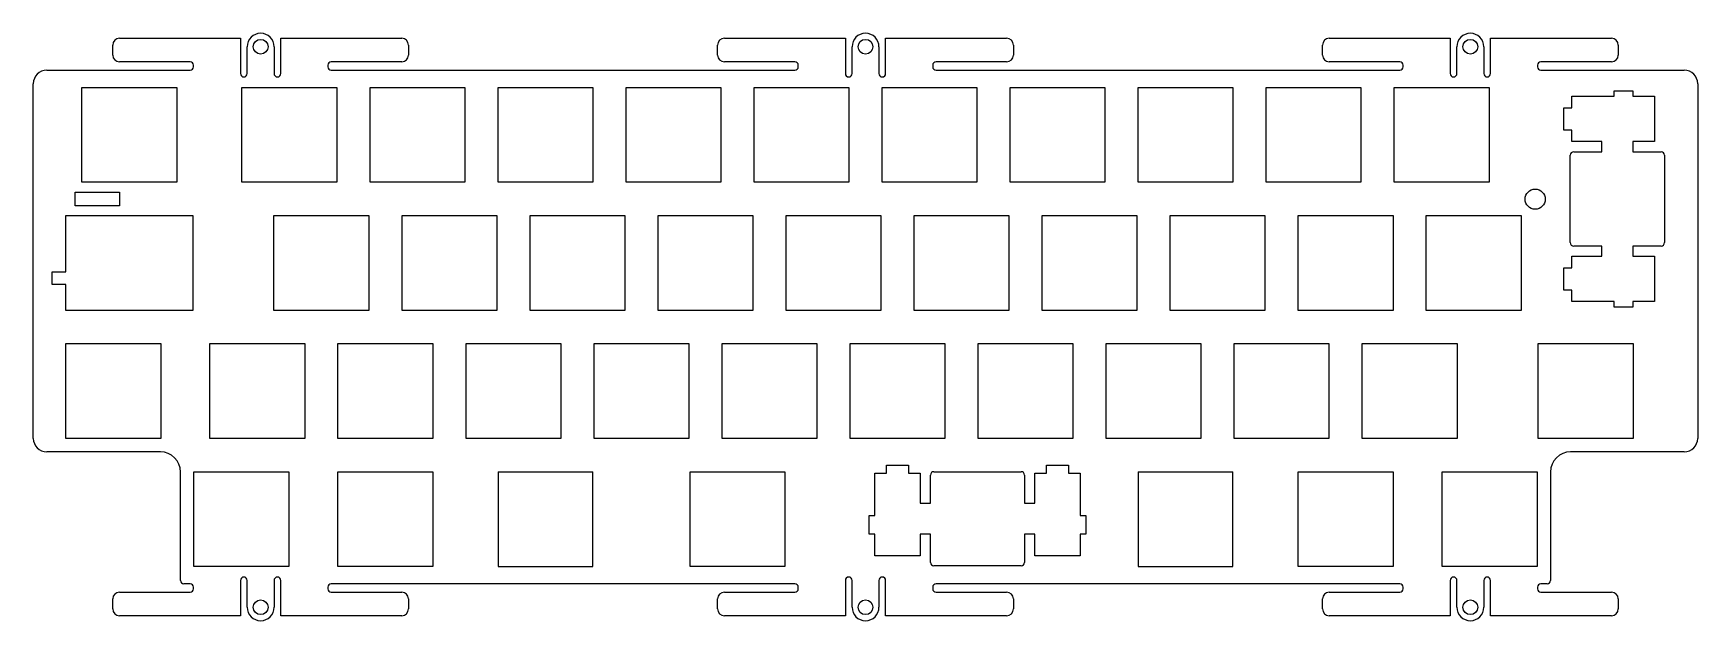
# Model space of a CAD drawing. Header units: millimetres. Extents: x -118 to 129, y -249 to -162.
import ezdxf

# ---------------------------------------------------------------- set-up
doc = ezdxf.new("R2010")
doc.units = ezdxf.units.MM
for name, color, linetype in [('Shape10722', 7, 'CONTINUOUS'), ('Shape12749', 7, 'CONTINUOUS'), ('Shape7479', 7, 'CONTINUOUS'), ('Shape7480', 7, 'CONTINUOUS'), ('Shape7481', 7, 'CONTINUOUS'), ('Shape7482', 7, 'CONTINUOUS'), ('Shape7483', 7, 'CONTINUOUS'), ('Shape7484', 7, 'CONTINUOUS'), ('Shape7485', 7, 'CONTINUOUS'), ('Shape7486', 7, 'CONTINUOUS'), ('Shape7487', 7, 'CONTINUOUS'), ('Shape7488', 7, 'CONTINUOUS'), ('Shape7489', 7, 'CONTINUOUS'), ('Shape7490', 7, 'CONTINUOUS'), ('Shape7491', 7, 'CONTINUOUS'), ('Shape7492', 7, 'CONTINUOUS'), ('Shape7493', 7, 'CONTINUOUS'), ('Shape7494', 7, 'CONTINUOUS'), ('Shape7495', 7, 'CONTINUOUS'), ('Shape7496', 7, 'CONTINUOUS'), ('Shape7497', 7, 'CONTINUOUS'), ('Shape7498', 7, 'CONTINUOUS'), ('Shape7499', 7, 'CONTINUOUS'), ('Shape7500', 7, 'CONTINUOUS'), ('Shape7501', 7, 'CONTINUOUS'), ('Shape7502', 7, 'CONTINUOUS'), ('Shape7503', 7, 'CONTINUOUS'), ('Shape7504', 7, 'CONTINUOUS'), ('Shape7505', 7, 'CONTINUOUS'), ('Shape7506', 7, 'CONTINUOUS'), ('Shape7507', 7, 'CONTINUOUS'), ('Shape7508', 7, 'CONTINUOUS'), ('Shape7509', 7, 'CONTINUOUS'), ('Shape7510', 7, 'CONTINUOUS'), ('Shape7511', 7, 'CONTINUOUS'), ('Shape7512', 7, 'CONTINUOUS'), ('Shape7513', 7, 'CONTINUOUS'), ('Shape7514', 7, 'CONTINUOUS'), ('Shape7515', 7, 'CONTINUOUS'), ('Shape7516', 7, 'CONTINUOUS'), ('Shape7517', 7, 'CONTINUOUS'), ('Shape7518', 7, 'CONTINUOUS'), ('Shape7519', 7, 'CONTINUOUS'), ('Shape7520', 7, 'CONTINUOUS'), ('Shape7521', 7, 'CONTINUOUS'), ('Shape7522', 7, 'CONTINUOUS'), ('Shape7523', 7, 'CONTINUOUS'), ('Shape7524', 7, 'CONTINUOUS'), ('Shape7525', 7, 'CONTINUOUS'), ('Shape7526', 7, 'CONTINUOUS'), ('Shape7527', 7, 'CONTINUOUS'), ('Shape7528', 7, 'CONTINUOUS'), ('Shape7529', 7, 'CONTINUOUS'), ('Shape7530', 7, 'CONTINUOUS'), ('Shape7531', 7, 'CONTINUOUS'), ('Shape7532', 7, 'CONTINUOUS'), ('Shape7533', 7, 'CONTINUOUS'), ('Shape7534', 7, 'CONTINUOUS'), ('Shape7535', 7, 'CONTINUOUS'), ('Shape7536', 7, 'CONTINUOUS'), ('Shape7537', 7, 'CONTINUOUS'), ('Shape7538', 7, 'CONTINUOUS'), ('Shape7539', 7, 'CONTINUOUS'), ('Shape7540', 7, 'CONTINUOUS'), ('Shape7541', 7, 'CONTINUOUS'), ('Shape7542', 7, 'CONTINUOUS'), ('Shape7543', 7, 'CONTINUOUS'), ('Shape7544', 7, 'CONTINUOUS'), ('Shape7545', 7, 'CONTINUOUS'), ('Shape7546', 7, 'CONTINUOUS'), ('Shape7547', 7, 'CONTINUOUS'), ('Shape7548', 7, 'CONTINUOUS'), ('Shape7549', 7, 'CONTINUOUS'), ('Shape7550', 7, 'CONTINUOUS'), ('Shape7551', 7, 'CONTINUOUS'), ('Shape7552', 7, 'CONTINUOUS'), ('Shape7553', 7, 'CONTINUOUS'), ('Shape7554', 7, 'CONTINUOUS'), ('Shape7555', 7, 'CONTINUOUS'), ('Shape7556', 7, 'CONTINUOUS'), ('Shape7557', 7, 'CONTINUOUS'), ('Shape7558', 7, 'CONTINUOUS'), ('Shape7559', 7, 'CONTINUOUS'), ('Shape7560', 7, 'CONTINUOUS'), ('Shape7561', 7, 'CONTINUOUS'), ('Shape7562', 7, 'CONTINUOUS'), ('Shape7563', 7, 'CONTINUOUS'), ('Shape7564', 7, 'CONTINUOUS'), ('Shape7565', 7, 'CONTINUOUS'), ('Shape7566', 7, 'CONTINUOUS'), ('Shape7567', 7, 'CONTINUOUS'), ('Shape7568', 7, 'CONTINUOUS'), ('Shape7569', 7, 'CONTINUOUS'), ('Shape7570', 7, 'CONTINUOUS'), ('Shape7571', 7, 'CONTINUOUS'), ('Shape7572', 7, 'CONTINUOUS'), ('Shape7573', 7, 'CONTINUOUS'), ('Shape7574', 7, 'CONTINUOUS'), ('Shape7575', 7, 'CONTINUOUS'), ('Shape7576', 7, 'CONTINUOUS'), ('Shape7577', 7, 'CONTINUOUS'), ('Shape7578', 7, 'CONTINUOUS'), ('Shape7579', 7, 'CONTINUOUS'), ('Shape7580', 7, 'CONTINUOUS'), ('Shape7581', 7, 'CONTINUOUS'), ('Shape7582', 7, 'CONTINUOUS'), ('Shape7583', 7, 'CONTINUOUS'), ('Shape7584', 7, 'CONTINUOUS'), ('Shape7585', 7, 'CONTINUOUS'), ('Shape7586', 7, 'CONTINUOUS'), ('Shape7587', 7, 'CONTINUOUS'), ('Shape7588', 7, 'CONTINUOUS'), ('Shape7589', 7, 'CONTINUOUS'), ('Shape7590', 7, 'CONTINUOUS'), ('Shape7591', 7, 'CONTINUOUS'), ('Shape7592', 7, 'CONTINUOUS'), ('Shape7593', 7, 'CONTINUOUS'), ('Shape7594', 7, 'CONTINUOUS'), ('Shape7595', 7, 'CONTINUOUS'), ('Shape7596', 7, 'CONTINUOUS'), ('Shape7597', 7, 'CONTINUOUS'), ('Shape7598', 7, 'CONTINUOUS'), ('Shape7599', 7, 'CONTINUOUS'), ('Shape7600', 7, 'CONTINUOUS'), ('Shape7601', 7, 'CONTINUOUS'), ('Shape7602', 7, 'CONTINUOUS'), ('Shape7603', 7, 'CONTINUOUS'), ('Shape7604', 7, 'CONTINUOUS'), ('Shape7605', 7, 'CONTINUOUS'), ('Shape7606', 7, 'CONTINUOUS'), ('Shape7607', 7, 'CONTINUOUS'), ('Shape7608', 7, 'CONTINUOUS'), ('Shape7609', 7, 'CONTINUOUS'), ('Shape7610', 7, 'CONTINUOUS'), ('Shape7611', 7, 'CONTINUOUS'), ('Shape7612', 7, 'CONTINUOUS'), ('Shape7613', 7, 'CONTINUOUS'), ('Shape7614', 7, 'CONTINUOUS'), ('Shape7615', 7, 'CONTINUOUS'), ('Shape7616', 7, 'CONTINUOUS'), ('Shape7617', 7, 'CONTINUOUS'), ('Shape7618', 7, 'CONTINUOUS'), ('Shape7619', 7, 'CONTINUOUS'), ('Shape7620', 7, 'CONTINUOUS'), ('Shape7621', 7, 'CONTINUOUS'), ('Shape7622', 7, 'CONTINUOUS'), ('Shape7623', 7, 'CONTINUOUS'), ('Shape7624', 7, 'CONTINUOUS'), ('Shape7625', 7, 'CONTINUOUS'), ('Shape7626', 7, 'CONTINUOUS'), ('Shape7627', 7, 'CONTINUOUS'), ('Shape7628', 7, 'CONTINUOUS'), ('Shape7629', 7, 'CONTINUOUS'), ('Shape7630', 7, 'CONTINUOUS'), ('Shape7631', 7, 'CONTINUOUS'), ('Shape7632', 7, 'CONTINUOUS'), ('Shape7633', 7, 'CONTINUOUS'), ('Shape7634', 7, 'CONTINUOUS'), ('Shape7635', 7, 'CONTINUOUS'), ('Shape7636', 7, 'CONTINUOUS'), ('Shape7637', 7, 'CONTINUOUS'), ('Shape7638', 7, 'CONTINUOUS'), ('Shape7639', 7, 'CONTINUOUS'), ('Shape7640', 7, 'CONTINUOUS'), ('Shape7641', 7, 'CONTINUOUS'), ('Shape7642', 7, 'CONTINUOUS'), ('Shape7643', 7, 'CONTINUOUS'), ('Shape7644', 7, 'CONTINUOUS'), ('Shape7645', 7, 'CONTINUOUS'), ('Shape7646', 7, 'CONTINUOUS'), ('Shape7647', 7, 'CONTINUOUS'), ('Shape7648', 7, 'CONTINUOUS'), ('Shape7649', 7, 'CONTINUOUS'), ('Shape7650', 7, 'CONTINUOUS'), ('Shape7651', 7, 'CONTINUOUS'), ('Shape7652', 7, 'CONTINUOUS'), ('Shape7653', 7, 'CONTINUOUS'), ('Shape7654', 7, 'CONTINUOUS'), ('Shape7655', 7, 'CONTINUOUS'), ('Shape7656', 7, 'CONTINUOUS'), ('Shape7657', 7, 'CONTINUOUS'), ('Shape7658', 7, 'CONTINUOUS'), ('Shape7659', 7, 'CONTINUOUS'), ('Shape7660', 7, 'CONTINUOUS'), ('Shape7661', 7, 'CONTINUOUS'), ('Shape7662', 7, 'CONTINUOUS'), ('Shape7663', 7, 'CONTINUOUS'), ('Shape7664', 7, 'CONTINUOUS'), ('Shape7665', 7, 'CONTINUOUS'), ('Shape7666', 7, 'CONTINUOUS'), ('Shape7667', 7, 'CONTINUOUS'), ('Shape7668', 7, 'CONTINUOUS'), ('Shape7669', 7, 'CONTINUOUS'), ('Shape7670', 7, 'CONTINUOUS'), ('Shape7671', 7, 'CONTINUOUS'), ('Shape7672', 7, 'CONTINUOUS'), ('Shape7673', 7, 'CONTINUOUS'), ('Shape7674', 7, 'CONTINUOUS'), ('Shape7675', 7, 'CONTINUOUS'), ('Shape7676', 7, 'CONTINUOUS'), ('Shape7677', 7, 'CONTINUOUS'), ('Shape7678', 7, 'CONTINUOUS'), ('Shape7679', 7, 'CONTINUOUS'), ('Shape7680', 7, 'CONTINUOUS'), ('Shape7681', 7, 'CONTINUOUS'), ('Shape7682', 7, 'CONTINUOUS'), ('Shape7683', 7, 'CONTINUOUS'), ('Shape7684', 7, 'CONTINUOUS'), ('Shape7685', 7, 'CONTINUOUS'), ('Shape7686', 7, 'CONTINUOUS'), ('Shape7687', 7, 'CONTINUOUS'), ('Shape7688', 7, 'CONTINUOUS'), ('Shape7689', 7, 'CONTINUOUS'), ('Shape7690', 7, 'CONTINUOUS'), ('Shape7691', 7, 'CONTINUOUS'), ('Shape7692', 7, 'CONTINUOUS'), ('Shape7693', 7, 'CONTINUOUS'), ('Shape7694', 7, 'CONTINUOUS'), ('Shape7695', 7, 'CONTINUOUS'), ('Shape7696', 7, 'CONTINUOUS'), ('Shape7697', 7, 'CONTINUOUS'), ('Shape7698', 7, 'CONTINUOUS'), ('Shape7699', 7, 'CONTINUOUS'), ('Shape7700', 7, 'CONTINUOUS'), ('Shape7701', 7, 'CONTINUOUS'), ('Shape7702', 7, 'CONTINUOUS'), ('Shape7703', 7, 'CONTINUOUS'), ('Shape7704', 7, 'CONTINUOUS'), ('Shape7705', 7, 'CONTINUOUS'), ('Shape7706', 7, 'CONTINUOUS'), ('Shape7707', 7, 'CONTINUOUS'), ('Shape7708', 7, 'CONTINUOUS'), ('Shape7709', 7, 'CONTINUOUS'), ('Shape7710', 7, 'CONTINUOUS'), ('Shape7711', 7, 'CONTINUOUS'), ('Shape7712', 7, 'CONTINUOUS'), ('Shape7713', 7, 'CONTINUOUS'), ('Shape7714', 7, 'CONTINUOUS'), ('Shape7715', 7, 'CONTINUOUS'), ('Shape7716', 7, 'CONTINUOUS'), ('Shape7717', 7, 'CONTINUOUS'), ('Shape7718', 7, 'CONTINUOUS'), ('Shape7719', 7, 'CONTINUOUS'), ('Shape7720', 7, 'CONTINUOUS'), ('Shape7937', 7, 'CONTINUOUS'), ('Shape7938', 7, 'CONTINUOUS'), ('Shape7939', 7, 'CONTINUOUS'), ('Shape7940', 7, 'CONTINUOUS'), ('Shape7941', 7, 'CONTINUOUS'), ('Shape7942', 7, 'CONTINUOUS'), ('Shape7943', 7, 'CONTINUOUS'), ('Shape7944', 7, 'CONTINUOUS'), ('Shape7945', 7, 'CONTINUOUS'), ('Shape7946', 7, 'CONTINUOUS'), ('Shape7947', 7, 'CONTINUOUS'), ('Shape7948', 7, 'CONTINUOUS'), ('Shape7949', 7, 'CONTINUOUS'), ('Shape7950', 7, 'CONTINUOUS'), ('Shape7951', 7, 'CONTINUOUS'), ('Shape7952', 7, 'CONTINUOUS'), ('Shape7953', 7, 'CONTINUOUS'), ('Shape7954', 7, 'CONTINUOUS'), ('Shape7955', 7, 'CONTINUOUS'), ('Shape7956', 7, 'CONTINUOUS'), ('Shape7957', 7, 'CONTINUOUS'), ('Shape7958', 7, 'CONTINUOUS'), ('Shape7959', 7, 'CONTINUOUS'), ('Shape7960', 7, 'CONTINUOUS'), ('Shape7961', 7, 'CONTINUOUS'), ('Shape7962', 7, 'CONTINUOUS'), ('Shape7963', 7, 'CONTINUOUS'), ('Shape7964', 7, 'CONTINUOUS'), ('Shape7965', 7, 'CONTINUOUS'), ('Shape7966', 7, 'CONTINUOUS'), ('Shape7967', 7, 'CONTINUOUS'), ('Shape7968', 7, 'CONTINUOUS'), ('Shape7969', 7, 'CONTINUOUS'), ('Shape7970', 7, 'CONTINUOUS'), ('Shape7971', 7, 'CONTINUOUS'), ('Shape7972', 7, 'CONTINUOUS'), ('Shape7973', 7, 'CONTINUOUS'), ('Shape7974', 7, 'CONTINUOUS'), ('Shape7975', 7, 'CONTINUOUS'), ('Shape7976', 7, 'CONTINUOUS'), ('Shape7977', 7, 'CONTINUOUS'), ('Shape7978', 7, 'CONTINUOUS'), ('Shape7979', 7, 'CONTINUOUS'), ('Shape7980', 7, 'CONTINUOUS'), ('Shape7981', 7, 'CONTINUOUS'), ('Shape7982', 7, 'CONTINUOUS'), ('Shape7983', 7, 'CONTINUOUS'), ('Shape7984', 7, 'CONTINUOUS'), ('Shape7985', 7, 'CONTINUOUS'), ('Shape7986', 7, 'CONTINUOUS'), ('Shape7987', 7, 'CONTINUOUS'), ('Shape7988', 7, 'CONTINUOUS'), ('Shape7989', 7, 'CONTINUOUS'), ('Shape7990', 7, 'CONTINUOUS'), ('Shape7991', 7, 'CONTINUOUS'), ('Shape7992', 7, 'CONTINUOUS'), ('Shape7993', 7, 'CONTINUOUS'), ('Shape7994', 7, 'CONTINUOUS'), ('Shape7995', 7, 'CONTINUOUS'), ('Shape7996', 7, 'CONTINUOUS'), ('Shape7997', 7, 'CONTINUOUS'), ('Shape7998', 7, 'CONTINUOUS'), ('Shape7999', 7, 'CONTINUOUS'), ('Shape8000', 7, 'CONTINUOUS'), ('Shape8001', 7, 'CONTINUOUS'), ('Shape8002', 7, 'CONTINUOUS'), ('Shape8003', 7, 'CONTINUOUS'), ('Shape8004', 7, 'CONTINUOUS'), ('Shape8005', 7, 'CONTINUOUS'), ('Shape8006', 7, 'CONTINUOUS'), ('Shape8007', 7, 'CONTINUOUS'), ('Shape8008', 7, 'CONTINUOUS'), ('Shape8009', 7, 'CONTINUOUS'), ('Shape8010', 7, 'CONTINUOUS'), ('Shape8011', 7, 'CONTINUOUS'), ('Shape8012', 7, 'CONTINUOUS'), ('Shape8013', 7, 'CONTINUOUS'), ('Shape8014', 7, 'CONTINUOUS'), ('Shape8015', 7, 'CONTINUOUS'), ('Shape8016', 7, 'CONTINUOUS'), ('Shape8017', 7, 'CONTINUOUS'), ('Shape8018', 7, 'CONTINUOUS'), ('Shape8019', 7, 'CONTINUOUS'), ('Shape8020', 7, 'CONTINUOUS'), ('Shape8021', 7, 'CONTINUOUS'), ('Shape8022', 7, 'CONTINUOUS'), ('Shape8023', 7, 'CONTINUOUS'), ('Shape8024', 7, 'CONTINUOUS'), ('Shape8025', 7, 'CONTINUOUS'), ('Shape8026', 7, 'CONTINUOUS'), ('Shape8027', 7, 'CONTINUOUS'), ('Shape8028', 7, 'CONTINUOUS'), ('Shape8029', 7, 'CONTINUOUS'), ('Shape8030', 7, 'CONTINUOUS'), ('Shape8031', 7, 'CONTINUOUS'), ('Shape8032', 7, 'CONTINUOUS'), ('Shape8033', 7, 'CONTINUOUS'), ('Shape8034', 7, 'CONTINUOUS'), ('Shape8035', 7, 'CONTINUOUS'), ('Shape8036', 7, 'CONTINUOUS'), ('Shape8037', 7, 'CONTINUOUS'), ('Shape8038', 7, 'CONTINUOUS'), ('Shape8039', 7, 'CONTINUOUS'), ('Shape8040', 7, 'CONTINUOUS'), ('Shape8041', 7, 'CONTINUOUS'), ('Shape8042', 7, 'CONTINUOUS'), ('Shape8043', 7, 'CONTINUOUS'), ('Shape8044', 7, 'CONTINUOUS'), ('Shape8045', 7, 'CONTINUOUS'), ('Shape8046', 7, 'CONTINUOUS'), ('Shape8047', 7, 'CONTINUOUS'), ('Shape8048', 7, 'CONTINUOUS'), ('Shape8049', 7, 'CONTINUOUS'), ('Shape8050', 7, 'CONTINUOUS'), ('Shape8051', 7, 'CONTINUOUS'), ('Shape8052', 7, 'CONTINUOUS'), ('Shape8053', 7, 'CONTINUOUS'), ('Shape8054', 7, 'CONTINUOUS'), ('Shape8055', 7, 'CONTINUOUS'), ('Shape8056', 7, 'CONTINUOUS'), ('Shape8057', 7, 'CONTINUOUS'), ('Shape8058', 7, 'CONTINUOUS'), ('Shape8059', 7, 'CONTINUOUS'), ('Shape8060', 7, 'CONTINUOUS'), ('Shape8061', 7, 'CONTINUOUS'), ('Shape8062', 7, 'CONTINUOUS'), ('Shape8063', 7, 'CONTINUOUS'), ('Shape8064', 7, 'CONTINUOUS'), ('Shape8065', 7, 'CONTINUOUS'), ('Shape8066', 7, 'CONTINUOUS'), ('Shape8067', 7, 'CONTINUOUS'), ('Shape8068', 7, 'CONTINUOUS'), ('Shape8069', 7, 'CONTINUOUS'), ('Shape8070', 7, 'CONTINUOUS'), ('Shape8071', 7, 'CONTINUOUS'), ('Shape8072', 7, 'CONTINUOUS'), ('Shape8073', 7, 'CONTINUOUS'), ('Shape8074', 7, 'CONTINUOUS'), ('Shape8075', 7, 'CONTINUOUS'), ('Shape8076', 7, 'CONTINUOUS'), ('Shape8077', 7, 'CONTINUOUS'), ('Shape8078', 7, 'CONTINUOUS'), ('Shape8079', 7, 'CONTINUOUS'), ('Shape8080', 7, 'CONTINUOUS'), ('Shape8081', 7, 'CONTINUOUS'), ('Shape8082', 7, 'CONTINUOUS'), ('Shape8083', 7, 'CONTINUOUS'), ('Shape8084', 7, 'CONTINUOUS'), ('Shape8085', 7, 'CONTINUOUS'), ('Shape8086', 7, 'CONTINUOUS'), ('Shape8087', 7, 'CONTINUOUS'), ('Shape8088', 7, 'CONTINUOUS'), ('Shape8089', 7, 'CONTINUOUS'), ('Shape8090', 7, 'CONTINUOUS'), ('Shape8091', 7, 'CONTINUOUS'), ('Shape8092', 7, 'CONTINUOUS'), ('Shape8093', 7, 'CONTINUOUS'), ('Shape8094', 7, 'CONTINUOUS'), ('Shape8095', 7, 'CONTINUOUS'), ('Shape8096', 7, 'CONTINUOUS'), ('Shape8097', 7, 'CONTINUOUS'), ('Shape8098', 7, 'CONTINUOUS'), ('Shape8099', 7, 'CONTINUOUS'), ('Shape8100', 7, 'CONTINUOUS'), ('Shape8101', 7, 'CONTINUOUS'), ('Shape8102', 7, 'CONTINUOUS'), ('Shape8103', 7, 'CONTINUOUS'), ('Shape8120', 7, 'CONTINUOUS'), ('Shape8121', 7, 'CONTINUOUS'), ('Shape8122', 7, 'CONTINUOUS'), ('Shape8123', 7, 'CONTINUOUS'), ('Shape8124', 7, 'CONTINUOUS'), ('Shape8125', 7, 'CONTINUOUS'), ('Shape8126', 7, 'CONTINUOUS'), ('Shape8127', 7, 'CONTINUOUS')]:
    doc.layers.add(name, color=color, linetype=linetype)

msp = doc.modelspace()

# ---------------------------------------------------------------- linework, layer by layer
at = {"layer": 'Shape10722'}
msp.add_line((116.924, -170.4), (119.724, -170.4), dxfattribs=at)
at = {"layer": 'Shape12749'}
msp.add_circle((105.199, -186.526), 1.5, dxfattribs=at)
at = {"layer": 'Shape7479'}
msp.add_circle((95.5544, -163.851), 1.1, dxfattribs=at)
at = {"layer": 'Shape7480'}
msp.add_circle((5.55443, -163.851), 1.1, dxfattribs=at)
at = {"layer": 'Shape7481'}
msp.add_circle((-84.4456, -163.851), 1.1, dxfattribs=at)
at = {"layer": 'Shape7482'}
msp.add_circle((95.5544, -247.25), 1.1, dxfattribs=at)
at = {"layer": 'Shape7483'}
msp.add_circle((5.55443, -247.25), 1.1, dxfattribs=at)
at = {"layer": 'Shape7484'}
msp.add_circle((-84.4456, -247.25), 1.1, dxfattribs=at)
at = {"layer": 'Shape7485'}
msp.add_line((106.973, -243.751), (106.054, -243.751), dxfattribs=at)
at = {"layer": 'Shape7486'}
msp.add_arc((106.054, -244.251), 0.5, 90, 180, dxfattribs=at)
at = {"layer": 'Shape7487'}
msp.add_line((105.554, -244.251), (105.554, -244.5), dxfattribs=at)
at = {"layer": 'Shape7488'}
msp.add_arc((106.054, -244.5), 0.5, 180, -90, dxfattribs=at)
at = {"layer": 'Shape7489'}
msp.add_line((106.054, -245), (116.554, -245), dxfattribs=at)
at = {"layer": 'Shape7490'}
msp.add_arc((116.554, -246), 1, 0, 90, dxfattribs=at)
at = {"layer": 'Shape7491'}
msp.add_line((117.554, -246), (117.554, -247.5), dxfattribs=at)
at = {"layer": 'Shape7492'}
msp.add_arc((116.554, -247.5), 1, -90, 0, dxfattribs=at)
at = {"layer": 'Shape7493'}
msp.add_line((116.554, -248.5), (98.5544, -248.5), dxfattribs=at)
at = {"layer": 'Shape7494'}
msp.add_line((98.5544, -248.5), (98.5544, -243.25), dxfattribs=at)
at = {"layer": 'Shape7495'}
msp.add_arc((98.0544, -243.25), 0.5, 0, 180, dxfattribs=at)
at = {"layer": 'Shape7496'}
msp.add_line((97.5544, -243.25), (97.5544, -247.25), dxfattribs=at)
at = {"layer": 'Shape7497'}
msp.add_arc((95.5544, -247.25), 2, 180, 0, dxfattribs=at)
at = {"layer": 'Shape7498'}
msp.add_line((93.5544, -247.25), (93.5544, -243.25), dxfattribs=at)
at = {"layer": 'Shape7499'}
msp.add_arc((93.0544, -243.25), 0.5, 0, 180, dxfattribs=at)
at = {"layer": 'Shape7500'}
msp.add_line((92.5544, -243.25), (92.5544, -248.5), dxfattribs=at)
at = {"layer": 'Shape7501'}
msp.add_line((92.5544, -248.5), (74.5544, -248.5), dxfattribs=at)
at = {"layer": 'Shape7502'}
msp.add_arc((74.5544, -247.5), 1, 180, -90, dxfattribs=at)
at = {"layer": 'Shape7503'}
msp.add_line((73.5544, -247.5), (73.5544, -246), dxfattribs=at)
at = {"layer": 'Shape7504'}
msp.add_arc((74.5544, -246), 1, 90, 180, dxfattribs=at)
at = {"layer": 'Shape7505'}
msp.add_line((74.5544, -245), (85.0544, -245), dxfattribs=at)
at = {"layer": 'Shape7506'}
msp.add_arc((85.0544, -244.5), 0.5, -90, 0, dxfattribs=at)
at = {"layer": 'Shape7507'}
msp.add_line((85.5544, -244.5), (85.5544, -244.251), dxfattribs=at)
at = {"layer": 'Shape7508'}
msp.add_arc((85.0544, -244.251), 0.5, 0, 90, dxfattribs=at)
at = {"layer": 'Shape7509'}
msp.add_line((85.0544, -243.751), (16.0544, -243.751), dxfattribs=at)
at = {"layer": 'Shape7510'}
msp.add_arc((16.0544, -244.251), 0.5, 90, 180, dxfattribs=at)
at = {"layer": 'Shape7511'}
msp.add_line((15.5544, -244.251), (15.5544, -244.5), dxfattribs=at)
at = {"layer": 'Shape7512'}
msp.add_arc((16.0544, -244.5), 0.5, 180, -90, dxfattribs=at)
at = {"layer": 'Shape7513'}
msp.add_line((16.0544, -245), (26.5544, -245), dxfattribs=at)
at = {"layer": 'Shape7514'}
msp.add_arc((26.5544, -246), 1, 0, 90, dxfattribs=at)
at = {"layer": 'Shape7515'}
msp.add_line((27.5544, -246), (27.5544, -247.5), dxfattribs=at)
at = {"layer": 'Shape7516'}
msp.add_arc((26.5544, -247.5), 1, -90, 0, dxfattribs=at)
at = {"layer": 'Shape7517'}
msp.add_line((26.5544, -248.5), (8.55443, -248.5), dxfattribs=at)
at = {"layer": 'Shape7518'}
msp.add_line((8.55443, -248.5), (8.55443, -243.25), dxfattribs=at)
at = {"layer": 'Shape7519'}
msp.add_arc((8.05443, -243.25), 0.5, 0, 180, dxfattribs=at)
at = {"layer": 'Shape7520'}
msp.add_line((7.55443, -243.25), (7.55443, -247.25), dxfattribs=at)
at = {"layer": 'Shape7521'}
msp.add_arc((5.55443, -247.25), 2, 180, 0, dxfattribs=at)
at = {"layer": 'Shape7522'}
msp.add_line((3.55443, -247.25), (3.55443, -243.25), dxfattribs=at)
at = {"layer": 'Shape7523'}
msp.add_arc((3.05443, -243.25), 0.5, 0, 180, dxfattribs=at)
at = {"layer": 'Shape7524'}
msp.add_line((2.55443, -243.25), (2.55443, -248.5), dxfattribs=at)
at = {"layer": 'Shape7525'}
msp.add_line((2.55443, -248.5), (-15.4456, -248.5), dxfattribs=at)
at = {"layer": 'Shape7526'}
msp.add_arc((-15.4456, -247.5), 1, 180, -90, dxfattribs=at)
at = {"layer": 'Shape7527'}
msp.add_line((-16.4456, -247.5), (-16.4456, -246), dxfattribs=at)
at = {"layer": 'Shape7528'}
msp.add_arc((-15.4456, -246), 1, 90, 180, dxfattribs=at)
at = {"layer": 'Shape7529'}
msp.add_line((-15.4456, -245), (-4.94557, -245), dxfattribs=at)
at = {"layer": 'Shape7530'}
msp.add_arc((-4.94557, -244.5), 0.5, -90, 0, dxfattribs=at)
at = {"layer": 'Shape7531'}
msp.add_line((-4.44557, -244.5), (-4.44557, -244.251), dxfattribs=at)
at = {"layer": 'Shape7532'}
msp.add_arc((-4.94557, -244.251), 0.5, 0, 90, dxfattribs=at)
at = {"layer": 'Shape7533'}
msp.add_line((-4.94557, -243.751), (-73.9456, -243.751), dxfattribs=at)
at = {"layer": 'Shape7534'}
msp.add_arc((-73.9456, -244.251), 0.5, 90, 180, dxfattribs=at)
at = {"layer": 'Shape7535'}
msp.add_line((-74.4456, -244.251), (-74.4456, -244.5), dxfattribs=at)
at = {"layer": 'Shape7536'}
msp.add_arc((-73.9456, -244.5), 0.5, 180, -90, dxfattribs=at)
at = {"layer": 'Shape7537'}
msp.add_line((-73.9456, -245), (-63.4456, -245), dxfattribs=at)
at = {"layer": 'Shape7538'}
msp.add_arc((-63.4456, -246), 1, 0, 90, dxfattribs=at)
at = {"layer": 'Shape7539'}
msp.add_line((-62.4456, -246), (-62.4456, -247.5), dxfattribs=at)
at = {"layer": 'Shape7540'}
msp.add_arc((-63.4456, -247.5), 1, -90, 0, dxfattribs=at)
at = {"layer": 'Shape7541'}
msp.add_line((-63.4456, -248.5), (-81.4456, -248.5), dxfattribs=at)
at = {"layer": 'Shape7542'}
msp.add_line((-81.4456, -248.5), (-81.4456, -243.25), dxfattribs=at)
at = {"layer": 'Shape7543'}
msp.add_arc((-81.9456, -243.25), 0.5, 0, 180, dxfattribs=at)
at = {"layer": 'Shape7544'}
msp.add_line((-82.4456, -243.25), (-82.4456, -247.25), dxfattribs=at)
at = {"layer": 'Shape7545'}
msp.add_arc((-84.4456, -247.25), 2, 180, 0, dxfattribs=at)
at = {"layer": 'Shape7546'}
msp.add_line((-86.4456, -247.25), (-86.4456, -243.25), dxfattribs=at)
at = {"layer": 'Shape7547'}
msp.add_arc((-86.9456, -243.25), 0.5, 0, 180, dxfattribs=at)
at = {"layer": 'Shape7548'}
msp.add_line((-87.4456, -243.25), (-87.4456, -248.5), dxfattribs=at)
at = {"layer": 'Shape7549'}
msp.add_line((-87.4456, -248.5), (-105.446, -248.5), dxfattribs=at)
at = {"layer": 'Shape7550'}
msp.add_arc((-105.446, -247.5), 1, 180, -90, dxfattribs=at)
at = {"layer": 'Shape7551'}
msp.add_line((-106.446, -247.5), (-106.446, -246), dxfattribs=at)
at = {"layer": 'Shape7552'}
msp.add_arc((-105.446, -246), 1, 90, 180, dxfattribs=at)
at = {"layer": 'Shape7553'}
msp.add_line((-105.446, -245), (-94.9456, -245), dxfattribs=at)
at = {"layer": 'Shape7554'}
msp.add_arc((-94.9456, -244.5), 0.5, -90, 0, dxfattribs=at)
at = {"layer": 'Shape7555'}
msp.add_line((-94.4456, -244.5), (-94.4456, -244.251), dxfattribs=at)
at = {"layer": 'Shape7556'}
msp.add_arc((-94.9456, -244.251), 0.5, 0, 90, dxfattribs=at)
at = {"layer": 'Shape7557'}
msp.add_line((-94.9456, -243.751), (-95.8643, -243.751), dxfattribs=at)
at = {"layer": 'Shape7558'}
msp.add_arc((-95.8643, -243.251), 0.5, 180, -90, dxfattribs=at)
at = {"layer": 'Shape7559'}
msp.add_line((-96.3643, -243.251), (-96.3643, -227.126), dxfattribs=at)
at = {"layer": 'Shape7560'}
msp.add_arc((-99.3643, -227.126), 3, 0, 90, dxfattribs=at)
at = {"layer": 'Shape7561'}
msp.add_line((-99.3643, -224.126), (-116.271, -224.126), dxfattribs=at)
at = {"layer": 'Shape7562'}
msp.add_arc((-116.271, -222.126), 2, 180, -90, dxfattribs=at)
at = {"layer": 'Shape7563'}
msp.add_line((-118.271, -222.126), (-118.271, -169.351), dxfattribs=at)
at = {"layer": 'Shape7564'}
msp.add_arc((-116.271, -169.351), 2, 90, 180, dxfattribs=at)
at = {"layer": 'Shape7565'}
msp.add_line((-116.271, -167.351), (-94.9456, -167.351), dxfattribs=at)
at = {"layer": 'Shape7566'}
msp.add_arc((-94.9456, -166.851), 0.5, -90, 0, dxfattribs=at)
at = {"layer": 'Shape7567'}
msp.add_line((-94.4456, -166.851), (-94.4456, -166.601), dxfattribs=at)
at = {"layer": 'Shape7568'}
msp.add_arc((-94.9456, -166.601), 0.5, 0, 90, dxfattribs=at)
at = {"layer": 'Shape7569'}
msp.add_line((-94.9456, -166.101), (-105.446, -166.101), dxfattribs=at)
at = {"layer": 'Shape7570'}
msp.add_arc((-105.446, -165.101), 1, 180, -90, dxfattribs=at)
at = {"layer": 'Shape7571'}
msp.add_line((-106.446, -165.101), (-106.446, -163.601), dxfattribs=at)
at = {"layer": 'Shape7572'}
msp.add_arc((-105.446, -163.601), 1, 90, 180, dxfattribs=at)
at = {"layer": 'Shape7573'}
msp.add_line((-105.446, -162.601), (-87.4456, -162.601), dxfattribs=at)
at = {"layer": 'Shape7574'}
msp.add_line((-87.4456, -162.601), (-87.4456, -167.851), dxfattribs=at)
at = {"layer": 'Shape7575'}
msp.add_arc((-86.9456, -167.851), 0.5, 180, 0, dxfattribs=at)
at = {"layer": 'Shape7576'}
msp.add_line((-86.4456, -167.851), (-86.4456, -163.851), dxfattribs=at)
at = {"layer": 'Shape7577'}
msp.add_arc((-84.4456, -163.851), 2, 0, 180, dxfattribs=at)
at = {"layer": 'Shape7578'}
msp.add_line((-82.4456, -163.851), (-82.4456, -167.851), dxfattribs=at)
at = {"layer": 'Shape7579'}
msp.add_arc((-81.9456, -167.851), 0.5, 180, 0, dxfattribs=at)
at = {"layer": 'Shape7580'}
msp.add_line((-81.4456, -167.851), (-81.4456, -162.601), dxfattribs=at)
at = {"layer": 'Shape7581'}
msp.add_line((-81.4456, -162.601), (-63.4456, -162.601), dxfattribs=at)
at = {"layer": 'Shape7582'}
msp.add_arc((-63.4456, -163.601), 1, 0, 90, dxfattribs=at)
at = {"layer": 'Shape7583'}
msp.add_line((-62.4456, -163.601), (-62.4456, -165.101), dxfattribs=at)
at = {"layer": 'Shape7584'}
msp.add_arc((-63.4456, -165.101), 1, -90, 0, dxfattribs=at)
at = {"layer": 'Shape7585'}
msp.add_line((-63.4456, -166.101), (-73.9456, -166.101), dxfattribs=at)
at = {"layer": 'Shape7586'}
msp.add_arc((-73.9456, -166.601), 0.5, 90, 180, dxfattribs=at)
at = {"layer": 'Shape7587'}
msp.add_line((-74.4456, -166.601), (-74.4456, -166.851), dxfattribs=at)
at = {"layer": 'Shape7588'}
msp.add_arc((-73.9456, -166.851), 0.5, 180, -90, dxfattribs=at)
at = {"layer": 'Shape7589'}
msp.add_line((-73.9456, -167.351), (-4.94557, -167.351), dxfattribs=at)
at = {"layer": 'Shape7590'}
msp.add_arc((-4.94557, -166.851), 0.5, -90, 0, dxfattribs=at)
at = {"layer": 'Shape7591'}
msp.add_line((-4.44557, -166.851), (-4.44557, -166.601), dxfattribs=at)
at = {"layer": 'Shape7592'}
msp.add_arc((-4.94557, -166.601), 0.5, 0, 90, dxfattribs=at)
at = {"layer": 'Shape7593'}
msp.add_line((-4.94557, -166.101), (-15.4456, -166.101), dxfattribs=at)
at = {"layer": 'Shape7594'}
msp.add_arc((-15.4456, -165.101), 1, 180, -90, dxfattribs=at)
at = {"layer": 'Shape7595'}
msp.add_line((-16.4456, -165.101), (-16.4456, -163.601), dxfattribs=at)
at = {"layer": 'Shape7596'}
msp.add_arc((-15.4456, -163.601), 1, 90, 180, dxfattribs=at)
at = {"layer": 'Shape7597'}
msp.add_line((-15.4456, -162.601), (2.55443, -162.601), dxfattribs=at)
at = {"layer": 'Shape7598'}
msp.add_line((2.55443, -162.601), (2.55443, -167.851), dxfattribs=at)
at = {"layer": 'Shape7599'}
msp.add_arc((3.05443, -167.851), 0.5, 180, 0, dxfattribs=at)
at = {"layer": 'Shape7600'}
msp.add_line((3.55443, -167.851), (3.55443, -163.851), dxfattribs=at)
at = {"layer": 'Shape7601'}
msp.add_arc((5.55443, -163.851), 2, 0, 180, dxfattribs=at)
at = {"layer": 'Shape7602'}
msp.add_line((7.55443, -163.851), (7.55443, -167.851), dxfattribs=at)
at = {"layer": 'Shape7603'}
msp.add_arc((8.05443, -167.851), 0.5, 180, 0, dxfattribs=at)
at = {"layer": 'Shape7604'}
msp.add_line((8.55443, -167.851), (8.55443, -162.601), dxfattribs=at)
at = {"layer": 'Shape7605'}
msp.add_line((8.55443, -162.601), (26.5544, -162.601), dxfattribs=at)
at = {"layer": 'Shape7606'}
msp.add_arc((26.5544, -163.601), 1, 0, 90, dxfattribs=at)
at = {"layer": 'Shape7607'}
msp.add_line((27.5544, -163.601), (27.5544, -165.101), dxfattribs=at)
at = {"layer": 'Shape7608'}
msp.add_arc((26.5544, -165.101), 1, -90, 0, dxfattribs=at)
at = {"layer": 'Shape7609'}
msp.add_line((26.5544, -166.101), (16.0544, -166.101), dxfattribs=at)
at = {"layer": 'Shape7610'}
msp.add_arc((16.0544, -166.601), 0.5, 90, 180, dxfattribs=at)
at = {"layer": 'Shape7611'}
msp.add_line((15.5544, -166.601), (15.5544, -166.851), dxfattribs=at)
at = {"layer": 'Shape7612'}
msp.add_arc((16.0544, -166.851), 0.5, 180, -90, dxfattribs=at)
at = {"layer": 'Shape7613'}
msp.add_line((16.0544, -167.351), (85.0544, -167.351), dxfattribs=at)
at = {"layer": 'Shape7614'}
msp.add_arc((85.0544, -166.851), 0.5, -90, 0, dxfattribs=at)
at = {"layer": 'Shape7615'}
msp.add_line((85.5544, -166.851), (85.5544, -166.601), dxfattribs=at)
at = {"layer": 'Shape7616'}
msp.add_arc((85.0544, -166.601), 0.5, 0, 90, dxfattribs=at)
at = {"layer": 'Shape7617'}
msp.add_line((85.0544, -166.101), (74.5544, -166.101), dxfattribs=at)
at = {"layer": 'Shape7618'}
msp.add_arc((74.5544, -165.101), 1, 180, -90, dxfattribs=at)
at = {"layer": 'Shape7619'}
msp.add_line((73.5544, -165.101), (73.5544, -163.601), dxfattribs=at)
at = {"layer": 'Shape7620'}
msp.add_arc((74.5544, -163.601), 1, 90, 180, dxfattribs=at)
at = {"layer": 'Shape7621'}
msp.add_line((74.5544, -162.601), (92.5544, -162.601), dxfattribs=at)
at = {"layer": 'Shape7622'}
msp.add_line((92.5544, -162.601), (92.5544, -167.851), dxfattribs=at)
at = {"layer": 'Shape7623'}
msp.add_arc((93.0544, -167.851), 0.5, 180, 0, dxfattribs=at)
at = {"layer": 'Shape7624'}
msp.add_line((93.5544, -167.851), (93.5544, -163.851), dxfattribs=at)
at = {"layer": 'Shape7625'}
msp.add_arc((95.5544, -163.851), 2, 0, 180, dxfattribs=at)
at = {"layer": 'Shape7626'}
msp.add_line((97.5544, -163.851), (97.5544, -167.851), dxfattribs=at)
at = {"layer": 'Shape7627'}
msp.add_arc((98.0544, -167.851), 0.5, 180, 0, dxfattribs=at)
at = {"layer": 'Shape7628'}
msp.add_line((98.5544, -167.851), (98.5544, -162.601), dxfattribs=at)
at = {"layer": 'Shape7629'}
msp.add_line((98.5544, -162.601), (116.554, -162.601), dxfattribs=at)
at = {"layer": 'Shape7630'}
msp.add_arc((116.554, -163.601), 1, 0, 90, dxfattribs=at)
at = {"layer": 'Shape7631'}
msp.add_line((117.554, -163.601), (117.554, -165.101), dxfattribs=at)
at = {"layer": 'Shape7632'}
msp.add_arc((116.554, -165.101), 1, -90, 0, dxfattribs=at)
at = {"layer": 'Shape7633'}
msp.add_line((116.554, -166.101), (106.054, -166.101), dxfattribs=at)
at = {"layer": 'Shape7634'}
msp.add_arc((106.054, -166.601), 0.5, 90, 180, dxfattribs=at)
at = {"layer": 'Shape7635'}
msp.add_line((105.554, -166.601), (105.554, -166.851), dxfattribs=at)
at = {"layer": 'Shape7636'}
msp.add_arc((106.054, -166.851), 0.5, 180, -90, dxfattribs=at)
at = {"layer": 'Shape7637'}
msp.add_line((106.054, -167.351), (127.379, -167.351), dxfattribs=at)
at = {"layer": 'Shape7638'}
msp.add_arc((127.379, -169.351), 2, 0, 90, dxfattribs=at)
at = {"layer": 'Shape7639'}
msp.add_line((129.379, -169.351), (129.379, -222.126), dxfattribs=at)
at = {"layer": 'Shape7640'}
msp.add_arc((127.379, -222.126), 2, -90, 0, dxfattribs=at)
at = {"layer": 'Shape7641'}
msp.add_line((127.379, -224.126), (110.473, -224.126), dxfattribs=at)
at = {"layer": 'Shape7642'}
msp.add_arc((110.473, -227.126), 3, 90, 180, dxfattribs=at)
at = {"layer": 'Shape7643'}
msp.add_line((107.473, -227.126), (107.473, -243.251), dxfattribs=at)
at = {"layer": 'Shape7644'}
msp.add_arc((106.973, -243.251), 0.5, -90, 0, dxfattribs=at)
at = {"layer": 'Shape7645'}
msp.add_line((-105.458, -185.5), (-105.458, -187.5), dxfattribs=at)
at = {"layer": 'Shape7646'}
msp.add_line((-105.458, -187.5), (-112.034, -187.5), dxfattribs=at)
at = {"layer": 'Shape7647'}
msp.add_line((-112.034, -187.5), (-112.034, -185.5), dxfattribs=at)
at = {"layer": 'Shape7648'}
msp.add_line((-112.034, -185.5), (-105.458, -185.5), dxfattribs=at)
at = {"layer": 'Shape7649'}
msp.add_line((46.1294, -227.076), (46.1294, -241.176), dxfattribs=at)
at = {"layer": 'Shape7650'}
msp.add_line((46.1294, -241.176), (60.2294, -241.176), dxfattribs=at)
at = {"layer": 'Shape7651'}
msp.add_line((60.2294, -241.176), (60.2294, -227.076), dxfattribs=at)
at = {"layer": 'Shape7652'}
msp.add_line((-49.1206, -227.076), (-49.1206, -241.176), dxfattribs=at)
at = {"layer": 'Shape7653'}
msp.add_line((-49.1206, -241.176), (-35.0206, -241.176), dxfattribs=at)
at = {"layer": 'Shape7654'}
msp.add_line((-35.0206, -241.176), (-35.0206, -227.076), dxfattribs=at)
at = {"layer": 'Shape7655'}
msp.add_line((91.3734, -227.076), (105.473, -227.076), dxfattribs=at)
at = {"layer": 'Shape7656'}
msp.add_line((105.473, -227.076), (105.473, -241.176), dxfattribs=at)
at = {"layer": 'Shape7657'}
msp.add_line((105.473, -241.176), (91.3734, -241.176), dxfattribs=at)
at = {"layer": 'Shape7658'}
msp.add_line((91.3734, -241.176), (91.3734, -227.076), dxfattribs=at)
at = {"layer": 'Shape7659'}
msp.add_line((69.9424, -241.176), (69.9424, -227.076), dxfattribs=at)
at = {"layer": 'Shape7660'}
msp.add_line((69.9424, -227.076), (84.0414, -227.076), dxfattribs=at)
at = {"layer": 'Shape7661'}
msp.add_line((84.0414, -227.076), (84.0414, -241.176), dxfattribs=at)
at = {"layer": 'Shape7662'}
msp.add_line((84.0414, -241.176), (69.9424, -241.176), dxfattribs=at)
at = {"layer": 'Shape7663'}
msp.add_line((-72.9331, -241.176), (-72.9331, -227.076), dxfattribs=at)
at = {"layer": 'Shape7664'}
msp.add_line((-72.9331, -227.076), (-58.8331, -227.076), dxfattribs=at)
at = {"layer": 'Shape7665'}
msp.add_line((-58.8331, -227.076), (-58.8331, -241.176), dxfattribs=at)
at = {"layer": 'Shape7666'}
msp.add_line((-58.8331, -241.176), (-72.9331, -241.176), dxfattribs=at)
at = {"layer": 'Shape7667'}
msp.add_line((-94.3643, -227.076), (-80.2644, -227.076), dxfattribs=at)
at = {"layer": 'Shape7668'}
msp.add_line((-80.2644, -227.076), (-80.2644, -241.176), dxfattribs=at)
at = {"layer": 'Shape7669'}
msp.add_line((-80.2644, -241.176), (-94.3643, -241.176), dxfattribs=at)
at = {"layer": 'Shape7670'}
msp.add_line((-94.3643, -241.176), (-94.3643, -227.076), dxfattribs=at)
at = {"layer": 'Shape7671'}
msp.add_line((-111.033, -169.926), (-96.9331, -169.926), dxfattribs=at)
at = {"layer": 'Shape7672'}
msp.add_line((-96.9331, -169.926), (-96.9331, -184.026), dxfattribs=at)
at = {"layer": 'Shape7673'}
msp.add_line((-96.9331, -184.026), (-111.033, -184.026), dxfattribs=at)
at = {"layer": 'Shape7674'}
msp.add_line((-111.033, -184.026), (-111.033, -169.926), dxfattribs=at)
at = {"layer": 'Shape7675'}
msp.add_line((-20.5456, -227.076), (-6.44557, -227.076), dxfattribs=at)
at = {"layer": 'Shape7676'}
msp.add_line((-6.44557, -227.076), (-6.44557, -241.176), dxfattribs=at)
at = {"layer": 'Shape7677'}
msp.add_line((-6.44557, -241.176), (-20.5456, -241.176), dxfattribs=at)
at = {"layer": 'Shape7678'}
msp.add_line((-20.5456, -241.176), (-20.5456, -227.076), dxfattribs=at)
at = {"layer": 'Shape7679'}
msp.add_line((15.2238, -240.575), (15.2238, -236.376), dxfattribs=at)
at = {"layer": 'Shape7680'}
msp.add_arc((15.7238, -240.575), 0.5, 180, -90, dxfattribs=at)
at = {"layer": 'Shape7681'}
msp.add_line((15.2238, -236.376), (13.6984, -236.376), dxfattribs=at)
at = {"layer": 'Shape7682'}
msp.add_line((13.6984, -236.376), (13.6984, -239.605), dxfattribs=at)
at = {"layer": 'Shape7683'}
msp.add_line((13.6984, -239.605), (6.94868, -239.605), dxfattribs=at)
at = {"layer": 'Shape7684'}
msp.add_line((6.94868, -239.605), (6.94868, -236.376), dxfattribs=at)
at = {"layer": 'Shape7685'}
msp.add_line((6.94868, -236.376), (6.12318, -236.376), dxfattribs=at)
at = {"layer": 'Shape7686'}
msp.add_line((6.12318, -236.376), (6.12318, -233.576), dxfattribs=at)
at = {"layer": 'Shape7687'}
msp.add_line((6.12318, -233.576), (6.94868, -233.576), dxfattribs=at)
at = {"layer": 'Shape7688'}
msp.add_line((6.94868, -233.576), (6.94868, -227.306), dxfattribs=at)
at = {"layer": 'Shape7689'}
msp.add_line((6.94868, -227.306), (8.67378, -227.306), dxfattribs=at)
at = {"layer": 'Shape7690'}
msp.add_line((8.67378, -227.306), (8.67378, -226.105), dxfattribs=at)
at = {"layer": 'Shape7691'}
msp.add_line((8.67378, -226.105), (11.9729, -226.105), dxfattribs=at)
at = {"layer": 'Shape7692'}
msp.add_line((11.9729, -226.105), (11.9729, -227.306), dxfattribs=at)
at = {"layer": 'Shape7693'}
msp.add_line((11.9729, -227.306), (13.6984, -227.306), dxfattribs=at)
at = {"layer": 'Shape7694'}
msp.add_line((13.6984, -227.306), (13.6984, -231.775), dxfattribs=at)
at = {"layer": 'Shape7695'}
msp.add_line((13.6984, -231.775), (15.2238, -231.775), dxfattribs=at)
at = {"layer": 'Shape7696'}
msp.add_line((15.2238, -231.775), (15.2238, -227.576), dxfattribs=at)
at = {"layer": 'Shape7697'}
msp.add_line((15.7238, -227.076), (28.7231, -227.076), dxfattribs=at)
at = {"layer": 'Shape7698'}
msp.add_arc((15.7238, -227.576), 0.5, 90, 180, dxfattribs=at)
at = {"layer": 'Shape7699'}
msp.add_line((29.2231, -227.576), (29.2231, -231.775), dxfattribs=at)
at = {"layer": 'Shape7700'}
msp.add_arc((28.7231, -227.576), 0.5, 0, 90, dxfattribs=at)
at = {"layer": 'Shape7701'}
msp.add_line((29.2231, -231.775), (30.7488, -231.775), dxfattribs=at)
at = {"layer": 'Shape7702'}
msp.add_line((30.7488, -231.775), (30.7488, -227.306), dxfattribs=at)
at = {"layer": 'Shape7703'}
msp.add_line((30.7488, -227.306), (32.4725, -227.306), dxfattribs=at)
at = {"layer": 'Shape7704'}
msp.add_line((32.4725, -227.306), (32.4725, -226.105), dxfattribs=at)
at = {"layer": 'Shape7705'}
msp.add_line((32.4725, -226.105), (35.7731, -226.105), dxfattribs=at)
at = {"layer": 'Shape7706'}
msp.add_line((35.7731, -226.105), (35.7731, -227.306), dxfattribs=at)
at = {"layer": 'Shape7707'}
msp.add_line((35.7731, -227.306), (37.4982, -227.306), dxfattribs=at)
at = {"layer": 'Shape7708'}
msp.add_line((37.4982, -227.306), (37.4982, -233.576), dxfattribs=at)
at = {"layer": 'Shape7709'}
msp.add_line((37.4982, -233.576), (38.3237, -233.576), dxfattribs=at)
at = {"layer": 'Shape7710'}
msp.add_line((38.3237, -233.576), (38.3237, -236.376), dxfattribs=at)
at = {"layer": 'Shape7711'}
msp.add_line((38.3237, -236.376), (37.4982, -236.376), dxfattribs=at)
at = {"layer": 'Shape7712'}
msp.add_line((37.4982, -236.376), (37.4982, -239.605), dxfattribs=at)
at = {"layer": 'Shape7713'}
msp.add_line((37.4982, -239.605), (30.7488, -239.605), dxfattribs=at)
at = {"layer": 'Shape7714'}
msp.add_line((30.7488, -239.605), (30.7488, -236.376), dxfattribs=at)
at = {"layer": 'Shape7715'}
msp.add_line((30.7488, -236.376), (29.2231, -236.376), dxfattribs=at)
at = {"layer": 'Shape7716'}
msp.add_line((29.2231, -236.376), (29.2231, -240.575), dxfattribs=at)
at = {"layer": 'Shape7717'}
msp.add_arc((28.7231, -240.575), 0.5, -90, 0, dxfattribs=at)
at = {"layer": 'Shape7718'}
msp.add_line((28.7231, -241.075), (15.7238, -241.075), dxfattribs=at)
at = {"layer": 'Shape7719'}
msp.add_line((-49.1206, -227.076), (-35.0206, -227.076), dxfattribs=at)
at = {"layer": 'Shape7720'}
msp.add_line((46.1294, -227.076), (60.2294, -227.076), dxfattribs=at)
at = {"layer": 'Shape7937'}
msp.add_line((-113.414, -197.344), (-113.414, -188.976), dxfattribs=at)
at = {"layer": 'Shape7938'}
msp.add_line((-113.414, -188.976), (-94.5518, -188.976), dxfattribs=at)
at = {"layer": 'Shape7939'}
msp.add_line((-94.5518, -188.976), (-94.5518, -203.076), dxfattribs=at)
at = {"layer": 'Shape7940'}
msp.add_line((-94.5518, -203.076), (-113.414, -203.076), dxfattribs=at)
at = {"layer": 'Shape7941'}
msp.add_line((-113.414, -203.076), (-113.414, -199.244), dxfattribs=at)
at = {"layer": 'Shape7942'}
msp.add_line((-113.414, -199.244), (-115.453, -199.244), dxfattribs=at)
at = {"layer": 'Shape7943'}
msp.add_line((-115.453, -199.244), (-115.453, -197.344), dxfattribs=at)
at = {"layer": 'Shape7944'}
msp.add_line((-115.453, -197.344), (-113.414, -197.344), dxfattribs=at)
at = {"layer": 'Shape7945'}
msp.add_line((103.091, -188.976), (103.091, -203.076), dxfattribs=at)
at = {"layer": 'Shape7946'}
msp.add_line((103.091, -203.076), (88.9914, -203.076), dxfattribs=at)
at = {"layer": 'Shape7947'}
msp.add_line((88.9914, -203.076), (88.9914, -188.976), dxfattribs=at)
at = {"layer": 'Shape7948'}
msp.add_line((88.9914, -188.976), (103.091, -188.976), dxfattribs=at)
at = {"layer": 'Shape7949'}
msp.add_line((69.9424, -188.976), (84.0414, -188.976), dxfattribs=at)
at = {"layer": 'Shape7950'}
msp.add_line((84.0414, -188.976), (84.0414, -203.076), dxfattribs=at)
at = {"layer": 'Shape7951'}
msp.add_line((84.0414, -203.076), (69.9424, -203.076), dxfattribs=at)
at = {"layer": 'Shape7952'}
msp.add_line((69.9424, -203.076), (69.9424, -188.976), dxfattribs=at)
at = {"layer": 'Shape7953'}
msp.add_line((50.8914, -203.076), (50.8914, -188.976), dxfattribs=at)
at = {"layer": 'Shape7954'}
msp.add_line((50.8914, -188.976), (64.9914, -188.976), dxfattribs=at)
at = {"layer": 'Shape7955'}
msp.add_line((64.9914, -188.976), (64.9914, -203.076), dxfattribs=at)
at = {"layer": 'Shape7956'}
msp.add_line((64.9914, -203.076), (50.8914, -203.076), dxfattribs=at)
at = {"layer": 'Shape7957'}
msp.add_line((31.8424, -188.976), (45.9424, -188.976), dxfattribs=at)
at = {"layer": 'Shape7958'}
msp.add_line((45.9424, -188.976), (45.9424, -203.076), dxfattribs=at)
at = {"layer": 'Shape7959'}
msp.add_line((45.9424, -203.076), (31.8424, -203.076), dxfattribs=at)
at = {"layer": 'Shape7960'}
msp.add_line((31.8424, -203.076), (31.8424, -188.976), dxfattribs=at)
at = {"layer": 'Shape7961'}
msp.add_line((12.7914, -203.076), (12.7914, -188.976), dxfattribs=at)
at = {"layer": 'Shape7962'}
msp.add_line((12.7914, -188.976), (26.8914, -188.976), dxfattribs=at)
at = {"layer": 'Shape7963'}
msp.add_line((26.8914, -188.976), (26.8914, -203.076), dxfattribs=at)
at = {"layer": 'Shape7964'}
msp.add_line((26.8914, -203.076), (12.7914, -203.076), dxfattribs=at)
at = {"layer": 'Shape7965'}
msp.add_line((-6.25857, -203.076), (-6.25857, -188.976), dxfattribs=at)
at = {"layer": 'Shape7966'}
msp.add_line((-6.25857, -188.976), (7.84243, -188.976), dxfattribs=at)
at = {"layer": 'Shape7967'}
msp.add_line((7.84243, -188.976), (7.84243, -203.076), dxfattribs=at)
at = {"layer": 'Shape7968'}
msp.add_line((7.84243, -203.076), (-6.25857, -203.076), dxfattribs=at)
at = {"layer": 'Shape7969'}
msp.add_line((-25.3086, -188.976), (-11.2086, -188.976), dxfattribs=at)
at = {"layer": 'Shape7970'}
msp.add_line((-11.2086, -188.976), (-11.2086, -203.076), dxfattribs=at)
at = {"layer": 'Shape7971'}
msp.add_line((-11.2086, -203.076), (-25.3086, -203.076), dxfattribs=at)
at = {"layer": 'Shape7972'}
msp.add_line((-25.3086, -203.076), (-25.3086, -188.976), dxfattribs=at)
at = {"layer": 'Shape7973'}
msp.add_line((-44.3581, -203.076), (-44.3581, -188.976), dxfattribs=at)
at = {"layer": 'Shape7974'}
msp.add_line((-44.3581, -188.976), (-30.2586, -188.976), dxfattribs=at)
at = {"layer": 'Shape7975'}
msp.add_line((-30.2586, -188.976), (-30.2586, -203.076), dxfattribs=at)
at = {"layer": 'Shape7976'}
msp.add_line((-30.2586, -203.076), (-44.3581, -203.076), dxfattribs=at)
at = {"layer": 'Shape7977'}
msp.add_line((-63.4081, -203.076), (-63.4081, -188.976), dxfattribs=at)
at = {"layer": 'Shape7978'}
msp.add_line((-63.4081, -188.976), (-49.3081, -188.976), dxfattribs=at)
at = {"layer": 'Shape7979'}
msp.add_line((-49.3081, -188.976), (-49.3081, -203.076), dxfattribs=at)
at = {"layer": 'Shape7980'}
msp.add_line((-49.3081, -203.076), (-63.4081, -203.076), dxfattribs=at)
at = {"layer": 'Shape7981'}
msp.add_line((-82.4581, -203.076), (-82.4581, -188.976), dxfattribs=at)
at = {"layer": 'Shape7982'}
msp.add_line((-82.4581, -188.976), (-68.3581, -188.976), dxfattribs=at)
at = {"layer": 'Shape7983'}
msp.add_line((-68.3581, -188.976), (-68.3581, -203.076), dxfattribs=at)
at = {"layer": 'Shape7984'}
msp.add_line((-68.3581, -203.076), (-82.4581, -203.076), dxfattribs=at)
at = {"layer": 'Shape7985'}
msp.add_line((-87.2206, -169.926), (-73.1206, -169.926), dxfattribs=at)
at = {"layer": 'Shape7986'}
msp.add_line((-73.1206, -169.926), (-73.1206, -184.026), dxfattribs=at)
at = {"layer": 'Shape7987'}
msp.add_line((-73.1206, -184.026), (-87.2206, -184.026), dxfattribs=at)
at = {"layer": 'Shape7988'}
msp.add_line((-87.2206, -184.026), (-87.2206, -169.926), dxfattribs=at)
at = {"layer": 'Shape7989'}
msp.add_line((-68.1706, -169.926), (-54.0706, -169.926), dxfattribs=at)
at = {"layer": 'Shape7990'}
msp.add_line((-54.0706, -169.926), (-54.0706, -184.026), dxfattribs=at)
at = {"layer": 'Shape7991'}
msp.add_line((-54.0706, -184.026), (-68.1706, -184.026), dxfattribs=at)
at = {"layer": 'Shape7992'}
msp.add_line((-68.1706, -184.026), (-68.1706, -169.926), dxfattribs=at)
at = {"layer": 'Shape7993'}
msp.add_line((-30.0706, -169.926), (-15.9706, -169.926), dxfattribs=at)
at = {"layer": 'Shape7994'}
msp.add_line((-15.9706, -169.926), (-15.9706, -184.026), dxfattribs=at)
at = {"layer": 'Shape7995'}
msp.add_line((-15.9706, -184.026), (-30.0706, -184.026), dxfattribs=at)
at = {"layer": 'Shape7996'}
msp.add_line((-30.0706, -184.026), (-30.0706, -169.926), dxfattribs=at)
at = {"layer": 'Shape7997'}
msp.add_line((-11.0206, -169.926), (3.07943, -169.926), dxfattribs=at)
at = {"layer": 'Shape7998'}
msp.add_line((3.07943, -169.926), (3.07943, -184.026), dxfattribs=at)
at = {"layer": 'Shape7999'}
msp.add_line((3.07943, -184.026), (-11.0206, -184.026), dxfattribs=at)
at = {"layer": 'Shape8000'}
msp.add_line((-11.0206, -184.026), (-11.0206, -169.926), dxfattribs=at)
at = {"layer": 'Shape8001'}
msp.add_line((8.02943, -169.926), (22.1294, -169.926), dxfattribs=at)
at = {"layer": 'Shape8002'}
msp.add_line((22.1294, -169.926), (22.1294, -184.026), dxfattribs=at)
at = {"layer": 'Shape8003'}
msp.add_line((22.1294, -184.026), (8.02943, -184.026), dxfattribs=at)
at = {"layer": 'Shape8004'}
msp.add_line((8.02943, -184.026), (8.02943, -169.926), dxfattribs=at)
at = {"layer": 'Shape8005'}
msp.add_line((27.0794, -169.926), (41.1794, -169.926), dxfattribs=at)
at = {"layer": 'Shape8006'}
msp.add_line((41.1794, -169.926), (41.1794, -184.026), dxfattribs=at)
at = {"layer": 'Shape8007'}
msp.add_line((41.1794, -184.026), (27.0794, -184.026), dxfattribs=at)
at = {"layer": 'Shape8008'}
msp.add_line((27.0794, -184.026), (27.0794, -169.926), dxfattribs=at)
at = {"layer": 'Shape8009'}
msp.add_line((46.1294, -169.926), (60.2294, -169.926), dxfattribs=at)
at = {"layer": 'Shape8010'}
msp.add_line((60.2294, -169.926), (60.2294, -184.026), dxfattribs=at)
at = {"layer": 'Shape8011'}
msp.add_line((60.2294, -184.026), (46.1294, -184.026), dxfattribs=at)
at = {"layer": 'Shape8012'}
msp.add_line((46.1294, -184.026), (46.1294, -169.926), dxfattribs=at)
at = {"layer": 'Shape8013'}
msp.add_line((65.1794, -169.926), (79.2794, -169.926), dxfattribs=at)
at = {"layer": 'Shape8014'}
msp.add_line((79.2794, -169.926), (79.2794, -184.026), dxfattribs=at)
at = {"layer": 'Shape8015'}
msp.add_line((79.2794, -184.026), (65.1794, -184.026), dxfattribs=at)
at = {"layer": 'Shape8016'}
msp.add_line((65.1794, -184.026), (65.1794, -169.926), dxfattribs=at)
at = {"layer": 'Shape8017'}
msp.add_line((84.2294, -169.926), (98.3294, -169.926), dxfattribs=at)
at = {"layer": 'Shape8018'}
msp.add_line((98.3294, -169.926), (98.3294, -184.026), dxfattribs=at)
at = {"layer": 'Shape8019'}
msp.add_line((98.3294, -184.026), (84.2294, -184.026), dxfattribs=at)
at = {"layer": 'Shape8020'}
msp.add_line((84.2294, -184.026), (84.2294, -169.926), dxfattribs=at)
at = {"layer": 'Shape8021'}
msp.add_line((-72.9331, -208.026), (-58.8331, -208.026), dxfattribs=at)
at = {"layer": 'Shape8022'}
msp.add_line((-58.8331, -208.026), (-58.8331, -222.126), dxfattribs=at)
at = {"layer": 'Shape8023'}
msp.add_line((-58.8331, -222.126), (-72.9331, -222.126), dxfattribs=at)
at = {"layer": 'Shape8024'}
msp.add_line((-72.9331, -222.126), (-72.9331, -208.026), dxfattribs=at)
at = {"layer": 'Shape8025'}
msp.add_line((-53.8831, -208.026), (-39.7831, -208.026), dxfattribs=at)
at = {"layer": 'Shape8026'}
msp.add_line((-39.7831, -208.026), (-39.7831, -222.126), dxfattribs=at)
at = {"layer": 'Shape8027'}
msp.add_line((-39.7831, -222.126), (-53.8831, -222.126), dxfattribs=at)
at = {"layer": 'Shape8028'}
msp.add_line((-53.8831, -222.126), (-53.8831, -208.026), dxfattribs=at)
at = {"layer": 'Shape8029'}
msp.add_line((-34.8336, -208.026), (-20.7336, -208.026), dxfattribs=at)
at = {"layer": 'Shape8030'}
msp.add_line((-20.7336, -208.026), (-20.7336, -222.126), dxfattribs=at)
at = {"layer": 'Shape8031'}
msp.add_line((-20.7336, -222.126), (-34.8336, -222.126), dxfattribs=at)
at = {"layer": 'Shape8032'}
msp.add_line((-34.8336, -222.126), (-34.8336, -208.026), dxfattribs=at)
at = {"layer": 'Shape8033'}
msp.add_line((-15.7836, -208.026), (-1.68357, -208.026), dxfattribs=at)
at = {"layer": 'Shape8034'}
msp.add_line((-1.68357, -208.026), (-1.68357, -222.126), dxfattribs=at)
at = {"layer": 'Shape8035'}
msp.add_line((-1.68357, -222.126), (-15.7836, -222.126), dxfattribs=at)
at = {"layer": 'Shape8036'}
msp.add_line((-15.7836, -222.126), (-15.7836, -208.026), dxfattribs=at)
at = {"layer": 'Shape8037'}
msp.add_line((3.26643, -208.026), (17.3664, -208.026), dxfattribs=at)
at = {"layer": 'Shape8038'}
msp.add_line((17.3664, -208.026), (17.3664, -222.126), dxfattribs=at)
at = {"layer": 'Shape8039'}
msp.add_line((17.3664, -222.126), (3.26643, -222.126), dxfattribs=at)
at = {"layer": 'Shape8040'}
msp.add_line((3.26643, -222.126), (3.26643, -208.026), dxfattribs=at)
at = {"layer": 'Shape8041'}
msp.add_line((22.3164, -208.026), (36.4164, -208.026), dxfattribs=at)
at = {"layer": 'Shape8042'}
msp.add_line((36.4164, -208.026), (36.4164, -222.126), dxfattribs=at)
at = {"layer": 'Shape8043'}
msp.add_line((36.4164, -222.126), (22.3164, -222.126), dxfattribs=at)
at = {"layer": 'Shape8044'}
msp.add_line((22.3164, -222.126), (22.3164, -208.026), dxfattribs=at)
at = {"layer": 'Shape8045'}
msp.add_line((41.3664, -208.026), (55.4664, -208.026), dxfattribs=at)
at = {"layer": 'Shape8046'}
msp.add_line((55.4664, -208.026), (55.4664, -222.126), dxfattribs=at)
at = {"layer": 'Shape8047'}
msp.add_line((55.4664, -222.126), (41.3664, -222.126), dxfattribs=at)
at = {"layer": 'Shape8048'}
msp.add_line((41.3664, -222.126), (41.3664, -208.026), dxfattribs=at)
at = {"layer": 'Shape8049'}
msp.add_line((60.4164, -208.026), (74.5164, -208.026), dxfattribs=at)
at = {"layer": 'Shape8050'}
msp.add_line((74.5164, -208.026), (74.5164, -222.126), dxfattribs=at)
at = {"layer": 'Shape8051'}
msp.add_line((74.5164, -222.126), (60.4164, -222.126), dxfattribs=at)
at = {"layer": 'Shape8052'}
msp.add_line((60.4164, -222.126), (60.4164, -208.026), dxfattribs=at)
at = {"layer": 'Shape8053'}
msp.add_line((79.4664, -208.026), (93.5664, -208.026), dxfattribs=at)
at = {"layer": 'Shape8054'}
msp.add_line((93.5664, -208.026), (93.5664, -222.126), dxfattribs=at)
at = {"layer": 'Shape8055'}
msp.add_line((93.5664, -222.126), (79.4664, -222.126), dxfattribs=at)
at = {"layer": 'Shape8056'}
msp.add_line((79.4664, -222.126), (79.4664, -208.026), dxfattribs=at)
at = {"layer": 'Shape8057'}
msp.add_line((105.66, -208.026), (119.76, -208.026), dxfattribs=at)
at = {"layer": 'Shape8058'}
msp.add_line((119.76, -208.026), (119.76, -222.126), dxfattribs=at)
at = {"layer": 'Shape8059'}
msp.add_line((119.76, -222.126), (105.66, -222.126), dxfattribs=at)
at = {"layer": 'Shape8060'}
msp.add_line((105.66, -222.126), (105.66, -208.026), dxfattribs=at)
at = {"layer": 'Shape8061'}
msp.add_line((-49.1206, -169.926), (-35.0206, -169.926), dxfattribs=at)
at = {"layer": 'Shape8062'}
msp.add_line((-35.0206, -169.926), (-35.0206, -184.026), dxfattribs=at)
at = {"layer": 'Shape8063'}
msp.add_line((-35.0206, -184.026), (-49.1206, -184.026), dxfattribs=at)
at = {"layer": 'Shape8064'}
msp.add_line((-49.1206, -184.026), (-49.1206, -169.926), dxfattribs=at)
at = {"layer": 'Shape8065'}
msp.add_line((123.923, -193.5), (119.724, -193.5), dxfattribs=at)
at = {"layer": 'Shape8066'}
msp.add_arc((123.923, -193), 0.5, -90, 0, dxfattribs=at)
at = {"layer": 'Shape8067'}
msp.add_line((119.724, -193.5), (119.724, -195.026), dxfattribs=at)
at = {"layer": 'Shape8068'}
msp.add_line((119.724, -195.026), (122.953, -195.026), dxfattribs=at)
at = {"layer": 'Shape8069'}
msp.add_line((122.953, -195.026), (122.953, -201.775), dxfattribs=at)
at = {"layer": 'Shape8070'}
msp.add_line((122.953, -201.775), (119.724, -201.775), dxfattribs=at)
at = {"layer": 'Shape8071'}
msp.add_line((119.724, -201.775), (119.724, -202.601), dxfattribs=at)
at = {"layer": 'Shape8072'}
msp.add_line((119.724, -202.601), (116.924, -202.601), dxfattribs=at)
at = {"layer": 'Shape8073'}
msp.add_line((116.924, -202.601), (116.924, -201.775), dxfattribs=at)
at = {"layer": 'Shape8074'}
msp.add_line((116.924, -201.775), (110.654, -201.775), dxfattribs=at)
at = {"layer": 'Shape8075'}
msp.add_line((110.654, -201.775), (110.654, -200.05), dxfattribs=at)
at = {"layer": 'Shape8076'}
msp.add_line((110.654, -200.05), (109.453, -200.05), dxfattribs=at)
at = {"layer": 'Shape8077'}
msp.add_line((109.453, -200.05), (109.453, -196.751), dxfattribs=at)
at = {"layer": 'Shape8078'}
msp.add_line((109.453, -196.751), (110.654, -196.751), dxfattribs=at)
at = {"layer": 'Shape8079'}
msp.add_line((110.654, -196.751), (110.654, -195.026), dxfattribs=at)
at = {"layer": 'Shape8080'}
msp.add_line((110.654, -195.026), (115.123, -195.026), dxfattribs=at)
at = {"layer": 'Shape8081'}
msp.add_line((115.123, -195.026), (115.123, -193.5), dxfattribs=at)
at = {"layer": 'Shape8082'}
msp.add_line((115.123, -193.5), (110.923, -193.5), dxfattribs=at)
at = {"layer": 'Shape8083'}
msp.add_line((110.423, -193), (110.423, -180.001), dxfattribs=at)
at = {"layer": 'Shape8084'}
msp.add_arc((110.923, -193), 0.5, 180, -90, dxfattribs=at)
at = {"layer": 'Shape8085'}
msp.add_line((110.923, -179.501), (115.123, -179.501), dxfattribs=at)
at = {"layer": 'Shape8086'}
msp.add_arc((110.923, -180.001), 0.5, 90, 180, dxfattribs=at)
at = {"layer": 'Shape8087'}
msp.add_line((115.123, -179.501), (115.123, -177.975), dxfattribs=at)
at = {"layer": 'Shape8088'}
msp.add_line((115.123, -177.975), (110.654, -177.975), dxfattribs=at)
at = {"layer": 'Shape8089'}
msp.add_line((110.654, -177.975), (110.654, -176.252), dxfattribs=at)
at = {"layer": 'Shape8090'}
msp.add_line((110.654, -176.252), (109.453, -176.252), dxfattribs=at)
at = {"layer": 'Shape8091'}
msp.add_line((109.453, -176.252), (109.453, -172.951), dxfattribs=at)
at = {"layer": 'Shape8092'}
msp.add_line((109.453, -172.951), (110.654, -172.951), dxfattribs=at)
at = {"layer": 'Shape8093'}
msp.add_line((110.654, -172.951), (110.654, -171.226), dxfattribs=at)
at = {"layer": 'Shape8094'}
msp.add_line((110.654, -171.226), (116.924, -171.226), dxfattribs=at)
at = {"layer": 'Shape8095'}
msp.add_line((116.924, -171.226), (116.924, -170.4), dxfattribs=at)
at = {"layer": 'Shape8096'}
msp.add_line((119.724, -170.4), (119.724, -171.226), dxfattribs=at)
at = {"layer": 'Shape8097'}
msp.add_line((119.724, -171.226), (122.953, -171.226), dxfattribs=at)
at = {"layer": 'Shape8098'}
msp.add_line((122.953, -171.226), (122.953, -177.975), dxfattribs=at)
at = {"layer": 'Shape8099'}
msp.add_line((122.953, -177.975), (119.724, -177.975), dxfattribs=at)
at = {"layer": 'Shape8100'}
msp.add_line((119.724, -177.975), (119.724, -179.501), dxfattribs=at)
at = {"layer": 'Shape8101'}
msp.add_line((119.724, -179.501), (123.923, -179.501), dxfattribs=at)
at = {"layer": 'Shape8102'}
msp.add_arc((123.923, -180.001), 0.5, 0, 90, dxfattribs=at)
at = {"layer": 'Shape8103'}
msp.add_line((124.423, -180.001), (124.423, -193), dxfattribs=at)
at = {"layer": 'Shape8120'}
msp.add_line((-91.9831, -222.126), (-91.9831, -208.026), dxfattribs=at)
at = {"layer": 'Shape8121'}
msp.add_line((-91.9831, -208.026), (-77.8831, -208.026), dxfattribs=at)
at = {"layer": 'Shape8122'}
msp.add_line((-77.8831, -208.026), (-77.8831, -222.126), dxfattribs=at)
at = {"layer": 'Shape8123'}
msp.add_line((-77.8831, -222.126), (-91.9831, -222.126), dxfattribs=at)
at = {"layer": 'Shape8124'}
msp.add_line((-113.414, -222.126), (-113.414, -208.026), dxfattribs=at)
at = {"layer": 'Shape8125'}
msp.add_line((-113.414, -208.026), (-99.3143, -208.026), dxfattribs=at)
at = {"layer": 'Shape8126'}
msp.add_line((-99.3143, -208.026), (-99.3143, -222.126), dxfattribs=at)
at = {"layer": 'Shape8127'}
msp.add_line((-99.3143, -222.126), (-113.414, -222.126), dxfattribs=at)

doc.saveas('drawing.dxf')
